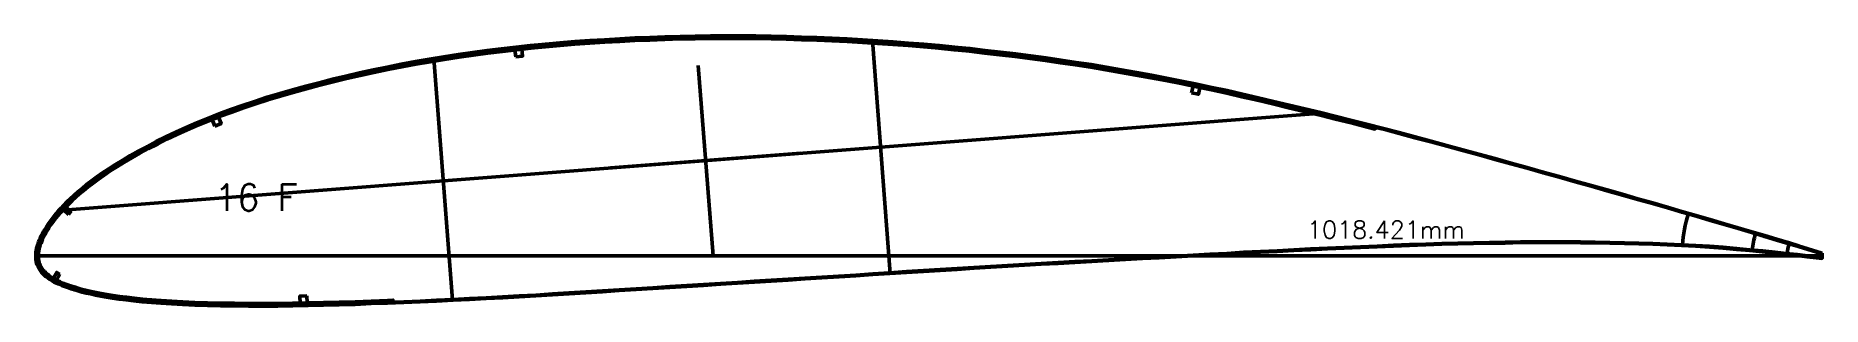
# Model space of a CAD drawing. Header units: metres. Extents: x -405 to 675, y -15418 to 133.
# Drawn here: x -382 to 637, y -3029 to -2875 of the extents above; entities that cross this region are included whole.
import ezdxf
from ezdxf.enums import TextEntityAlignment as Align

# ---------------------------------------------------------------- set-up
doc = ezdxf.new("R2010")
doc.units = ezdxf.units.M
for name, color, linetype, lineweight in [('FoilLayer', 7, 'Continuous', 50), ('RefFoilLayer', 7, 'Continuous', 50), ('StringerLayer', 7, 'Continuous', 50), ('SubLayer', 7, 'Continuous', 50), ('TextLayer', 7, 'Continuous', 50)]:
    doc.layers.add(name, color=color, linetype=linetype, lineweight=lineweight)
doc.styles.add('MSゴシック', font='romans')

msp = doc.modelspace()

# ---------------------------------------------------------------- texts
at = {"layer": 'TextLayer', "style": 'MSゴシック'}
msp.add_text('16 F', height=15, dxfattribs=at).set_placement((-280.1, -2974.3))
msp.add_text('1018.421mm', height=10, dxfattribs=at).set_placement((432.8, -2993.1), align=Align.BOTTOM_RIGHT)

# ---------------------------------------------------------------- linework, layer by layer
at = {"layer": 'FoilLayer'}
msp.add_lwpolyline([(636.4, -2998.9), (633.3, -2997.9), (628.3, -2996.4), (622.8, -2994.7), (616.9, -2992.9), (610.5, -2991), (603.5, -2989), (596.2, -2986.8), (588.5, -2984.5), (580.6, -2982.2), (572.6, -2979.8), (564.6, -2977.5), (556.4, -2975.2), (548.2, -2972.7), (539.8, -2970.3), (531.2, -2967.9), (522.6, -2965.5), (513.7, -2963), (504.8, -2960.4), (495.7, -2957.9), (486.5, -2955.3), (477.4, -2952.8), (468.2, -2950.2), (459, -2947.7), (449.8, -2945.1), (440.7, -2942.6), (431.5, -2940.1), (422.4, -2937.6), (413.4, -2935.2), (404.3, -2932.8), (395.3, -2930.4), (386.3, -2928), (381.8, -2926.9), (381.5, -2927.9), (377, -2926.7), (368, -2924.4), (359.1, -2922.2), (350.2, -2920), (341.2, -2917.8), (332.3, -2915.7), (323.4, -2913.5), (314.5, -2911.5), (305.7, -2909.5), (297, -2907.5), (288.3, -2905.6), (279.7, -2903.8), (271.1, -2902), (262.4, -2900.3), (253.8, -2898.7), (245.3, -2897.1), (236.7, -2895.6), (228.1, -2894.1), (219.5, -2892.7), (210.9, -2891.4), (202.3, -2890.1), (193.7, -2888.9), (185, -2887.7), (176.4, -2886.6), (167.7, -2885.6), (159.1, -2884.6), (150.4, -2883.6), (141.7, -2882.8), (132.9, -2881.9), (124.2, -2881.1), (115.5, -2880.4), (106.7, -2879.7), (98, -2879.1), (89.3, -2878.6), (80.6, -2878.1), (71.9, -2877.6), (63.3, -2877.3), (54.6, -2877), (45.9, -2876.7), (37.3, -2876.5), (28.6, -2876.4), (20, -2876.3), (11.4, -2876.3), (2.7, -2876.3), (-5.9, -2876.5), (-14.6, -2876.6), (-23.2, -2876.9), (-31.8, -2877.2), (-40.4, -2877.5), (-48.9, -2878), (-57.5, -2878.4), (-66, -2879), (-74.5, -2879.6), (-82.9, -2880.3), (-91.3, -2881), (-99.6, -2881.8), (-107.9, -2882.7), (-116.1, -2883.7), (-124.4, -2884.7), (-132.6, -2885.8), (-140.8, -2887), (-149, -2888.3), (-157.1, -2889.6), (-165.2, -2891), (-173.2, -2892.5), (-181.2, -2894), (-189.1, -2895.7), (-196.9, -2897.4), (-204.7, -2899.1), (-212.4, -2901), (-220, -2902.9), (-227.6, -2904.9), (-235.1, -2907), (-242.4, -2909.1), (-249.6, -2911.3), (-256.6, -2913.5), (-263.5, -2915.8), (-270.2, -2918.2), (-276.8, -2920.6), (-283.2, -2923.1), (-289.5, -2925.7), (-295.5, -2928.3), (-301.4, -2931), (-307.1, -2933.7), (-312.5, -2936.4), (-317.7, -2939), (-322.6, -2941.6), (-327.2, -2944.2), (-331.6, -2946.8), (-335.6, -2949.3), (-339.4, -2951.7), (-342.9, -2954.1), (-346.2, -2956.4), (-349.2, -2958.6), (-352, -2960.7), (-354.5, -2962.8), (-356.9, -2964.7), (-359.1, -2966.7), (-361.1, -2968.5), (-363, -2970.4), (-364.7, -2972.1), (-366.3, -2973.8), (-367.8, -2975.4), (-369.1, -2977), (-370.4, -2978.5), (-371.6, -2980), (-372.6, -2981.4), (-373.6, -2982.8), (-374.5, -2984.2), (-375.3, -2985.5), (-376.1, -2986.8), (-376.8, -2988.1), (-377.4, -2989.3), (-378, -2990.5), (-378.5, -2991.7), (-378.9, -2992.8), (-379.3, -2993.9), (-379.7, -2995), (-379.9, -2996), (-380.1, -2997.1), (-380.3, -2998.1), (-380.4, -2999.1), (-380.4, -3000.1), (-380.4, -3001), (-380.3, -3001.9), (-380.2, -3002.8), (-380, -3003.7), (-379.6, -3004.6), (-379.3, -3005.5), (-378.8, -3006.4), (-378.2, -3007.3), (-377.6, -3008.2), (-376.8, -3009), (-376, -3009.8), (-375.1, -3010.6), (-374.2, -3011.4), (-373.1, -3012.1), (-372, -3012.8), (-370.7, -3013.5), (-369.4, -3014.2), (-368, -3014.8), (-366.5, -3015.5), (-364.9, -3016.1), (-363.2, -3016.7), (-361.4, -3017.3), (-359.4, -3017.9), (-357.4, -3018.5), (-355.2, -3019.1), (-352.8, -3019.7), (-350.3, -3020.3), (-347.5, -3020.8), (-344.6, -3021.4), (-341.4, -3022), (-337.9, -3022.6), (-334.2, -3023.1), (-330.2, -3023.6), (-325.8, -3024.1), (-321.1, -3024.6), (-315.9, -3025), (-310.4, -3025.5), (-304.4, -3025.8), (-298, -3026.2), (-291.2, -3026.5), (-284, -3026.7), (-276.5, -3026.9), (-268.6, -3027), (-260.5, -3027.1), (-252.3, -3027.2), (-244, -3027.1), (-235.5, -3027), (-226.8, -3026.8), (-217.9, -3026.6), (-209, -3026.4), (-199.9, -3026.1), (-190.7, -3025.7), (-181.4, -3025.4), (-178.3, -3025.2), (-178.2, -3026.3), (-172, -3026.1), (-162.7, -3025.7), (-153.4, -3025.3), (-144, -3024.8), (-134.6, -3024.3), (-125.2, -3023.8), (-115.8, -3023.3), (-106.3, -3022.8), (-96.9, -3022.3), (-87.4, -3021.7), (-78, -3021.1), (-68.4, -3020.5), (-58.9, -3020), (-49.3, -3019.4), (-39.7, -3018.8), (-30.1, -3018.2), (-20.5, -3017.5), (-10.8, -3016.9), (-1.2, -3016.3), (8.5, -3015.7), (18.1, -3015.1), (27.7, -3014.5), (37.4, -3013.9), (47, -3013.3), (56.6, -3012.7), (66.3, -3012.1), (75.9, -3011.5), (85.6, -3010.9), (95.2, -3010.3), (104.8, -3009.6), (114.5, -3009), (124.1, -3008.4), (133.7, -3007.8), (143.3, -3007.2), (152.9, -3006.6), (162.5, -3006), (172.1, -3005.5), (181.7, -3004.9), (191.3, -3004.3), (200.9, -3003.8), (210.5, -3003.3), (220.1, -3002.8), (229.7, -3002.2), (239.3, -3001.7), (249, -3001.2), (258.6, -3000.6), (268.2, -3000.1), (277.8, -2999.6), (287.4, -2999.1), (297, -2998.6), (306.6, -2998), (316.2, -2997.5), (325.7, -2997.1), (335.3, -2996.6), (344.8, -2996.1), (354.4, -2995.7), (363.9, -2995.2), (373.3, -2994.8), (382.7, -2994.4), (392, -2994), (401.3, -2993.6), (410.5, -2993.3), (419.6, -2993), (428.7, -2992.8), (437.7, -2992.6), (446.8, -2992.4), (455.7, -2992.2), (464.4, -2992.1), (473, -2992), (481.6, -2992), (490.2, -2992.1), (498.7, -2992.1), (507, -2992.2), (515.4, -2992.4), (523.7, -2992.6), (531.9, -2992.7), (540, -2992.9), (548.1, -2993.3), (556.3, -2993.7), (564.4, -2994.1), (572.2, -2994.5), (580, -2995.1), (587.7, -2995.8), (595.2, -2996.5), (602.5, -2997.2), (609.5, -2997.9), (616, -2998.7), (622.2, -2999.3), (628, -3000), (633.2, -3000.7), (636.5, -3001.1)], close=True, dxfattribs=at)
at = {"layer": 'RefFoilLayer'}
msp.add_lwpolyline([(636.5, -2998.5), (633.4, -2997.5), (628.4, -2996), (623, -2994.3), (617, -2992.5), (610.6, -2990.6), (603.7, -2988.5), (596.3, -2986.3), (588.6, -2984.1), (580.7, -2981.7), (572.7, -2979.4), (564.7, -2977.1), (556.5, -2974.7), (548.3, -2972.3), (539.9, -2969.9), (531.4, -2967.5), (522.7, -2965), (513.9, -2962.5), (504.9, -2960), (495.8, -2957.5), (486.7, -2954.9), (477.5, -2952.3), (468.3, -2949.8), (459.1, -2947.2), (450, -2944.7), (440.8, -2942.2), (431.7, -2939.7), (422.5, -2937.2), (413.5, -2934.7), (404.4, -2932.3), (395.4, -2929.9), (386.4, -2927.6), (377.4, -2925.3), (368.4, -2923), (359.5, -2920.7), (350.5, -2918.5), (341.6, -2916.3), (332.6, -2914.2), (323.7, -2912.1), (314.9, -2910), (306.1, -2908), (297.3, -2906), (288.6, -2904.2), (280, -2902.3), (271.3, -2900.6), (262.7, -2898.9), (254.1, -2897.2), (245.5, -2895.6), (236.9, -2894.1), (228.3, -2892.6), (219.7, -2891.2), (211.1, -2889.9), (202.5, -2888.6), (193.9, -2887.4), (185.2, -2886.2), (176.6, -2885.1), (167.9, -2884.1), (159.2, -2883.1), (150.5, -2882.1), (141.8, -2881.3), (133.1, -2880.4), (124.3, -2879.6), (115.6, -2878.9), (106.8, -2878.3), (98.1, -2877.6), (89.4, -2877.1), (80.7, -2876.6), (72, -2876.1), (63.3, -2875.8), (54.6, -2875.5), (46, -2875.2), (37.3, -2875), (28.6, -2874.9), (20, -2874.8), (11.3, -2874.8), (2.7, -2874.8), (-6, -2875), (-14.6, -2875.1), (-23.2, -2875.4), (-31.8, -2875.7), (-40.4, -2876), (-49, -2876.5), (-57.6, -2877), (-66.1, -2877.5), (-74.6, -2878.1), (-83.1, -2878.8), (-91.4, -2879.5), (-99.8, -2880.3), (-108.1, -2881.2), (-116.3, -2882.2), (-124.6, -2883.2), (-132.8, -2884.3), (-141, -2885.5), (-149.2, -2886.8), (-157.4, -2888.1), (-165.5, -2889.5), (-173.5, -2891), (-181.5, -2892.6), (-189.4, -2894.2), (-197.3, -2895.9), (-205.1, -2897.7), (-212.8, -2899.5), (-220.4, -2901.5), (-228, -2903.5), (-235.5, -2905.5), (-242.8, -2907.7), (-250, -2909.8), (-257.1, -2912.1), (-264, -2914.4), (-270.7, -2916.8), (-277.3, -2919.2), (-283.8, -2921.8), (-290.1, -2924.3), (-296.2, -2927), (-302.1, -2929.6), (-307.7, -2932.3), (-313.2, -2935), (-318.4, -2937.7), (-323.3, -2940.3), (-328, -2942.9), (-332.3, -2945.5), (-336.4, -2948), (-340.2, -2950.5), (-343.8, -2952.8), (-347, -2955.1), (-350.1, -2957.4), (-352.9, -2959.5), (-355.5, -2961.6), (-357.9, -2963.6), (-360.1, -2965.6), (-362.2, -2967.5), (-364.1, -2969.3), (-365.8, -2971.1), (-367.4, -2972.8), (-368.9, -2974.4), (-370.3, -2976), (-371.6, -2977.6), (-372.8, -2979.1), (-373.8, -2980.6), (-374.9, -2982), (-375.8, -2983.4), (-376.6, -2984.8), (-377.4, -2986.1), (-378.1, -2987.4), (-378.8, -2988.7), (-379.4, -2989.9), (-379.9, -2991.1), (-380.3, -2992.3), (-380.8, -2993.5), (-381.1, -2994.6), (-381.4, -2995.8), (-381.6, -2996.9), (-381.8, -2998), (-381.9, -2999), (-381.9, -3000.1), (-381.9, -3001.1), (-381.8, -3002.1), (-381.6, -3003.2), (-381.4, -3004.2), (-381, -3005.2), (-380.6, -3006.3), (-380, -3007.2), (-379.4, -3008.2), (-378.7, -3009.2), (-377.9, -3010.1), (-377, -3010.9), (-376.1, -3011.8), (-375, -3012.6), (-373.9, -3013.4), (-372.7, -3014.1), (-371.4, -3014.9), (-370.1, -3015.6), (-368.6, -3016.2), (-367.1, -3016.9), (-365.4, -3017.5), (-363.7, -3018.1), (-361.8, -3018.7), (-359.9, -3019.4), (-357.8, -3020), (-355.5, -3020.6), (-353.1, -3021.2), (-350.6, -3021.7), (-347.8, -3022.3), (-344.8, -3022.9), (-341.6, -3023.5), (-338.2, -3024), (-334.4, -3024.6), (-330.4, -3025.1), (-326, -3025.6), (-321.2, -3026.1), (-316, -3026.5), (-310.5, -3027), (-304.5, -3027.3), (-298.1, -3027.7), (-291.2, -3028), (-284, -3028.2), (-276.5, -3028.4), (-268.6, -3028.5), (-260.6, -3028.6), (-252.3, -3028.7), (-243.9, -3028.6), (-235.4, -3028.5), (-226.7, -3028.3), (-217.9, -3028.1), (-208.9, -3027.9), (-199.8, -3027.6), (-190.6, -3027.2), (-181.3, -3026.9), (-172, -3026.5), (-162.7, -3026.1), (-153.4, -3025.7), (-144, -3025.3), (-134.6, -3024.8), (-125.2, -3024.3), (-115.7, -3023.8), (-106.3, -3023.3), (-96.9, -3022.7), (-87.4, -3022.2), (-77.9, -3021.6), (-68.4, -3021), (-58.8, -3020.4), (-49.3, -3019.8), (-39.7, -3019.2), (-30.1, -3018.6), (-20.4, -3018), (-10.8, -3017.4), (-1.2, -3016.8), (8.5, -3016.2), (18.1, -3015.6), (27.8, -3015), (37.4, -3014.4), (47, -3013.8), (56.7, -3013.1), (66.3, -3012.5), (76, -3011.9), (85.6, -3011.3), (95.2, -3010.7), (104.9, -3010.1), (114.5, -3009.5), (124.1, -3008.9), (133.7, -3008.3), (143.3, -3007.7), (153, -3007.1), (162.6, -3006.5), (172.2, -3005.9), (181.7, -3005.3), (191.3, -3004.8), (200.9, -3004.3), (210.5, -3003.7), (220.1, -3003.2), (229.7, -3002.7), (239.4, -3002.1), (249, -3001.6), (258.6, -3001.1), (268.2, -3000.6), (277.8, -3000), (287.5, -2999.5), (297.1, -2999), (306.6, -2998.5), (316.2, -2998), (325.8, -2997.5), (335.3, -2997), (344.9, -2996.6), (354.4, -2996.1), (363.9, -2995.7), (373.3, -2995.2), (382.7, -2994.8), (392, -2994.4), (401.3, -2994.1), (410.5, -2993.7), (419.6, -2993.4), (428.7, -2993.2), (437.7, -2993), (446.8, -2992.8), (455.7, -2992.7), (464.5, -2992.5), (473, -2992.4), (481.6, -2992.5), (490.2, -2992.5), (498.7, -2992.6), (507, -2992.6), (515.4, -2992.8), (523.7, -2993), (531.9, -2993.2), (540, -2993.4), (548.1, -2993.7), (556.2, -2994.1), (564.3, -2994.5), (572.2, -2995), (579.9, -2995.6), (587.6, -2996.3), (595.2, -2997), (602.5, -2997.7), (609.4, -2998.4), (616, -2999.1), (622.2, -2999.8), (627.9, -3000.5), (633.2, -3001.1), (636.4, -3001.5)], close=True, dxfattribs=at)
at = {"layer": 'StringerLayer'}
for points in [[(-108.3, -2886.8), (-104.4, -2886.3), (-104.8, -2882.4), (-108.8, -2882.8), (-108.3, -2886.8)], [(277, -2907.3), (280.9, -2908.1), (281.7, -2904.2), (277.8, -2903.4), (277, -2907.3)], [(-279.9, -2926.2), (-276.2, -2924.7), (-277.7, -2921), (-281.4, -2922.4), (-279.9, -2926.2)], [(-363.3, -2976.5), (-362, -2975), (-364.9, -2972.2), (-366.2, -2973.7), (-363.3, -2976.5)], [(-368.2, -3010.4), (-369.9, -3009.4), (-371.9, -3012.9), (-370.1, -3013.9), (-368.2, -3010.4)], [(-227.3, -3022.8), (-231.3, -3022.9), (-231.2, -3026.9), (-227.2, -3026.8), (-227.3, -3022.8)]]:
    msp.add_lwpolyline(points, dxfattribs=at)
at = {"layer": 'SubLayer'}
for p, q in [((95, -2877.4), (105.2, -3010.1)), ((-154.9, -2887.7), (-144.3, -3025.3)), ((-4.2, -2891.6), (4.2, -3000)), ((351.5, -2918.8), (-368.7, -2974.2)), ((-54.3, -2950), (54.3, -2941.6)), ((-381.9, -3000), (636.5, -3000))]:
    msp.add_line(p, q, dxfattribs=at)
for radius, start, end in [(80, 162.7254, 175.4918), (40, 161.7502, 175.2031), (20, 160.0207, 176.3262)]:
    msp.add_arc((636.5, -3000), radius, start, end, dxfattribs=at)

msp.set_redraw_order([(e.dxf.handle, doc.entitydb.next_handle()) for e in msp.query("TEXT MTEXT ATTDEF DIMENSION ARC_DIMENSION")])  # texts and dimensions are drawn at this point

doc.saveas('drawing.dxf')
